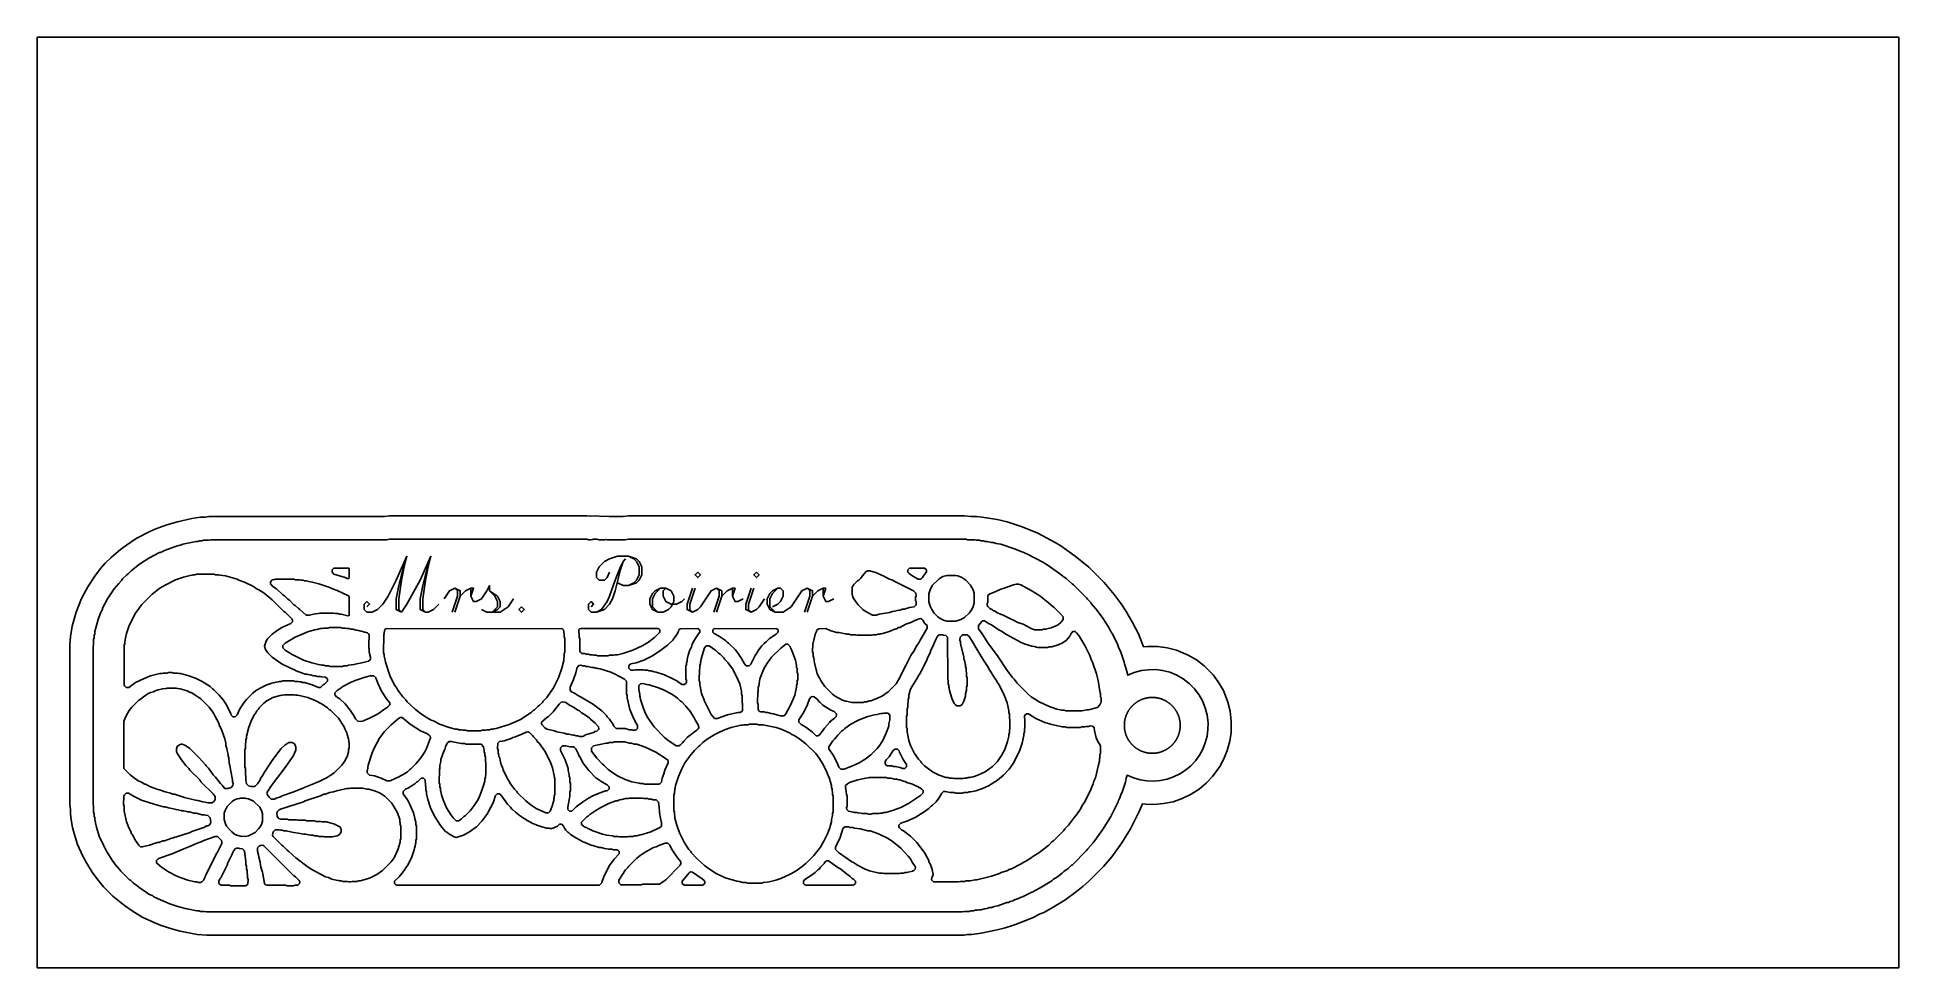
# Model space of a CAD drawing. Header units: millimetres. Extents: x 0 to 200, y 0 to 100.
import ezdxf

# ---------------------------------------------------------------- set-up
doc = ezdxf.new("R2010")
doc.units = ezdxf.units.MM
for name, color, linetype in [('cut', 7, 'Continuous'), ('engrave', 7, 'Continuous'), ('face', 7, 'Continuous'), ('outline', 7, 'Continuous'), ('plate', 7, 'Continuous')]:
    doc.layers.add(name, color=color, linetype=linetype)

msp = doc.modelspace()

# ---------------------------------------------------------------- linework, layer by layer
at = {"layer": 'cut'}
for points in [[(9.35, 34.69), (9.4, 34.81), (9.4, 35.04), (9.46, 35.22), (9.47, 35.46), (9.59, 35.94), (9.83, 36.66), (10.01, 37.07), (10.55, 38.09), (11.25, 39.04), (12.36, 40.15), (13.17, 40.78), (13.67, 41.09), (14.86, 41.69), (15.7, 41.99), (16.42, 42.17), (16.66, 42.19), (16.78, 42.24), (16.95, 42.24), (17.13, 42.3), (18.98, 42.3), (19.16, 42.24), (19.46, 42.24), (19.64, 42.18), (20.24, 42.11), (21.49, 41.75), (21.67, 41.65), (22.27, 41.45), (23.22, 40.97), (23.64, 40.7), (23.82, 40.61), (24.38, 40.24), (25.25, 39.55), (26.51, 38.3), (26.69, 38.18), (27.4, 37.46), (27.43, 37.37), (27.42, 37.19), (27.25, 37.01), (26.27, 36.55), (25.79, 36.26), (25.25, 35.85), (24.75, 35.34), (24.58, 35.1), (24.4, 34.57), (24.52, 34.21), (24.76, 33.85), (25.23, 33.37), (26.33, 32.64), (27.52, 32.04), (27.64, 32.02), (27.82, 31.92), (28.78, 31.56), (29.01, 31.54), (29.07, 31.51), (29.31, 31.48), (29.73, 31.37), (29.91, 31.37), (30.09, 31.31), (30.39, 31.31), (30.57, 31.25), (30.98, 31.24), (31.18, 31.04), (31.18, 30.81), (30.86, 30.48), (30.72, 30.39), (30.47, 30.15), (30.39, 30.12), (30.21, 30.13), (29.55, 30.41), (28.72, 30.64), (28.48, 30.67), (28.36, 30.72), (28.18, 30.72), (28, 30.78), (27.7, 30.78), (27.52, 30.83), (26.39, 30.83), (26.21, 30.78), (26.03, 30.78), (25.91, 30.73), (25.67, 30.7), (25.19, 30.58), (24.66, 30.41), (23.94, 30.05), (23.46, 29.75), (23.16, 29.52), (22.48, 28.84), (22.19, 28.48), (21.77, 27.82), (21.49, 27.2), (21.25, 26.97), (21.07, 26.96), (20.99, 26.99), (20.82, 27.16), (20.79, 27.28), (20.32, 28.24), (19.96, 28.78), (19.55, 29.31), (18.98, 29.88), (18.84, 29.97), (18.57, 30.23), (17.73, 30.76), (17.01, 31.12), (16.18, 31.42), (15.4, 31.61), (15.22, 31.61), (15.04, 31.67), (14.63, 31.67), (14.45, 31.73), (14.09, 31.73), (13.91, 31.67), (13.55, 31.67), (13.37, 31.61), (13.19, 31.61), (12.18, 31.36), (11.4, 31.06), (10.57, 30.64), (9.85, 30.13), (9.55, 30.13), (9.37, 30.3), (9.34, 30.39), (9.35, 34.69)], [(31.68, 42.75), (31.86, 42.93), (31.94, 42.95), (33.49, 42.94), (33.52, 42.87), (33.52, 42.03), (33.49, 41.84), (33.31, 41.82), (33.07, 41.93), (31.88, 42.31), (31.68, 42.51), (31.68, 42.75)], [(87.56, 40.9), (87.73, 41.19), (88.12, 41.58), (88.26, 41.67), (88.45, 41.85), (88.54, 41.99), (88.86, 42.33), (89.07, 42.6), (89.19, 42.66), (89.43, 42.66), (90.09, 42.46), (90.69, 42.19), (90.8, 42.17), (91.58, 41.77), (91.82, 41.69), (92.3, 41.45), (92.42, 41.36), (94.15, 40.5), (94.4, 40.24), (94.42, 39.94), (94.37, 39.82), (94.36, 39.64), (94.37, 39.46), (94.42, 39.34), (94.42, 39.04), (94.39, 38.96), (94.21, 38.79), (93.73, 38.7), (93.19, 38.55), (92.95, 38.52), (92.66, 38.43), (92.42, 38.41), (92.12, 38.31), (91.88, 38.29), (91.58, 38.19), (90.45, 37.99), (90.15, 37.89), (89.73, 37.88), (88.95, 38.31), (88.69, 38.51), (88.21, 38.99), (87.98, 39.28), (87.68, 39.76), (87.56, 40.12), (87.56, 40.9)], [(93.53, 42.75), (93.71, 42.93), (93.79, 42.95), (95.34, 42.94), (95.54, 42.75), (95.55, 42.57), (95.52, 42.48), (95.28, 42.23), (95.1, 41.95), (94.92, 41.77), (94.63, 41.77), (94.09, 42.07), (93.67, 42.36), (93.53, 42.51), (93.53, 42.75)], [(95.8, 40.18), (95.92, 40.6), (96.16, 41.07), (96.89, 41.81), (97.31, 42.05), (97.73, 42.17), (98.69, 42.17), (98.92, 42.11), (99.34, 41.93), (99.76, 41.64), (100.26, 41.13), (100.55, 40.6), (100.67, 40.24), (100.67, 39.22), (100.55, 38.81), (100.43, 38.57), (100.15, 38.15), (99.64, 37.65), (99.22, 37.42), (98.69, 37.24), (97.73, 37.24), (97.37, 37.36), (97.01, 37.53), (96.75, 37.73), (96.36, 38.12), (96.1, 38.51), (95.92, 38.87), (95.79, 39.34), (95.8, 40.18)], [(25.06, 41.49), (25.25, 41.69), (25.49, 41.71), (25.61, 41.76), (27.58, 41.76), (27.76, 41.7), (28.18, 41.7), (28.36, 41.64), (28.54, 41.64), (28.72, 41.58), (28.89, 41.58), (29.31, 41.48), (29.55, 41.45), (30.27, 41.27), (31.34, 40.91), (31.82, 40.7), (32.24, 40.55), (33.43, 39.96), (33.51, 39.88), (33.5, 37.85), (33.37, 37.82), (32.66, 38), (32.48, 38), (32.3, 38.06), (32.06, 38.06), (31.82, 38.12), (30.39, 38.12), (30.21, 38.06), (29.85, 38.05), (29.25, 37.88), (28.89, 37.89), (28.2, 38.51), (28.06, 38.6), (27.72, 38.93), (27.58, 39.02), (27.1, 39.49), (26.92, 39.61), (26.57, 39.97), (26.39, 40.09), (25.69, 40.72), (25.31, 40.99), (25.06, 41.25), (25.06, 41.49)], [(102.07, 39.16), (102.12, 39.28), (102.13, 40), (102.33, 40.2), (102.75, 40.34), (103.52, 40.67), (104, 40.82), (104.18, 40.91), (104.89, 41.15), (105.19, 41.22), (105.43, 41.22), (105.67, 41.15), (106.8, 40.55), (107.7, 39.96), (108.44, 39.4), (109.11, 38.81), (109.25, 38.72), (109.91, 38.06), (110.22, 37.73), (110.22, 37.43), (109.97, 37.1), (109.61, 36.82), (108.95, 36.52), (108.48, 36.44), (108.42, 36.4), (108.12, 36.39), (107.94, 36.33), (107.16, 36.33), (106.8, 36.46), (105.91, 36.91), (105.37, 37.12), (104.83, 37.39), (104.72, 37.42), (103.7, 37.93), (103.58, 37.95), (103.1, 38.19), (102.86, 38.35), (102.75, 38.37), (102.63, 38.47), (102.33, 38.61), (102.12, 38.81), (102.06, 38.93), (102.07, 39.16)], [(26.37, 34.63), (26.63, 34.88), (27.7, 35.54), (29.13, 36.14), (29.31, 36.16), (29.79, 36.32), (30.03, 36.34), (30.45, 36.45), (30.63, 36.45), (30.8, 36.51), (31.22, 36.51), (31.4, 36.57), (32.6, 36.57), (32.78, 36.51), (33.07, 36.51), (33.25, 36.45), (33.49, 36.45), (33.67, 36.39), (33.91, 36.38), (34.27, 36.28), (34.51, 36.26), (35.49, 36), (35.64, 35.84), (35.67, 35.76), (35.67, 35.34), (35.61, 35.1), (35.61, 34.39), (35.66, 34.27), (35.67, 33.91), (35.79, 33.37), (35.79, 33.19), (35.76, 33.11), (35.58, 32.94), (34.86, 32.76), (34.33, 32.67), (34.03, 32.58), (33.43, 32.51), (33.25, 32.45), (32.95, 32.45), (32.78, 32.39), (31.46, 32.39), (31.28, 32.45), (30.98, 32.45), (30.8, 32.51), (30.57, 32.51), (30.45, 32.55), (30.21, 32.58), (29.49, 32.76), (28.6, 33.06), (27.4, 33.65), (26.63, 34.13), (26.37, 34.39), (26.37, 34.63)], [(37.24, 35.82), (37.28, 35.94), (37.3, 36.24), (37.37, 36.38), (37.49, 36.45), (56.42, 36.43), (56.55, 36.3), (56.57, 36.06), (56.62, 35.88), (56.63, 35.58), (56.68, 35.4), (56.69, 33.97), (56.63, 33.73), (56.62, 33.43), (56.57, 33.25), (56.57, 33.01), (56.37, 32.18), (56.02, 31.16), (55.48, 30.09), (54.75, 29.05), (54.36, 28.66), (54.27, 28.51), (53.97, 28.21), (53.79, 28.09), (53.43, 27.73), (53.29, 27.64), (53.1, 27.46), (52, 26.73), (51.4, 26.43), (51.28, 26.41), (50.69, 26.13), (49.31, 25.71), (49.07, 25.69), (48.95, 25.64), (48.78, 25.64), (48.6, 25.58), (48.36, 25.58), (48.18, 25.52), (47.82, 25.52), (47.64, 25.46), (46.21, 25.46), (46.03, 25.52), (45.73, 25.52), (45.55, 25.58), (45.31, 25.58), (45.19, 25.63), (44.95, 25.65), (44.24, 25.83), (43.22, 26.19), (42.57, 26.52), (42.33, 26.61), (41.91, 26.85), (41.19, 27.33), (40.6, 27.79), (39.76, 28.57), (39.61, 28.78), (39.28, 29.11), (38.73, 29.85), (38.64, 30.03), (38.43, 30.33), (38.13, 30.87), (37.89, 31.4), (37.41, 32.84), (37.39, 33.07), (37.28, 33.49), (37.28, 33.67), (37.22, 33.85), (37.24, 35.82)], [(58.19, 36.36), (58.27, 36.43), (58.39, 36.45), (66.69, 36.45), (66.77, 36.42), (66.88, 36.3), (66.89, 36.12), (66.86, 36.04), (66.33, 35.49), (65.58, 34.93), (65.01, 34.61), (64, 34.13), (62.92, 33.77), (62.33, 33.64), (62.09, 33.64), (61.91, 33.58), (61.49, 33.58), (61.31, 33.52), (60.24, 33.52), (60.06, 33.58), (59.82, 33.58), (59.64, 33.64), (59.4, 33.64), (59.22, 33.7), (58.98, 33.7), (58.8, 33.76), (58.57, 33.76), (58.51, 33.77), (58.39, 33.88), (58.31, 33.97), (58.3, 34.03), (58.3, 35.34), (58.24, 35.52), (58.24, 35.88), (58.18, 36.06), (58.19, 36.36)], [(63.56, 32.48), (63.76, 32.67), (64.36, 32.76), (65.19, 33.06), (66.03, 33.47), (66.86, 34.01), (67.7, 34.66), (68.27, 35.22), (68.79, 35.94), (68.91, 36.18), (68.94, 36.3), (69.07, 36.43), (70.98, 36.45), (71.04, 36.43), (71.13, 36.36), (71.19, 36.24), (71.18, 36.06), (71.03, 35.88), (70.67, 35.34), (70.49, 34.99), (70.37, 34.75), (70.28, 34.45), (70.13, 34.15), (69.95, 33.61), (69.83, 33.13), (69.81, 32.9), (69.76, 32.78), (69.76, 32.6), (69.7, 32.42), (69.7, 31.04), (69.76, 30.87), (69.76, 30.69), (69.73, 30.6), (69.55, 30.43), (69.25, 30.43), (68.72, 30.82), (67.94, 31.24), (67.82, 31.27), (67.4, 31.48), (66.51, 31.78), (66.27, 31.8), (65.97, 31.9), (65.73, 31.91), (65.55, 31.97), (65.31, 31.97), (65.13, 32.03), (64.3, 32.03), (64.12, 31.97), (63.76, 31.98), (63.56, 32.18), (63.56, 32.48)], [(72.58, 36.3), (72.69, 36.42), (72.78, 36.45), (79.46, 36.43), (79.6, 36.3), (79.61, 36.12), (79.55, 36), (79.4, 35.86), (78.69, 35.37), (78.33, 35.02), (78.09, 34.84), (77.85, 34.59), (77.76, 34.45), (77.59, 34.27), (77.12, 33.55), (76.66, 32.63), (76.48, 32.46), (76.18, 32.46), (75.98, 32.66), (75.66, 33.25), (75.3, 33.79), (75.01, 34.15), (74.27, 34.9), (74.12, 34.99), (73.93, 35.16), (73.19, 35.66), (72.72, 35.91), (72.58, 36.06), (72.58, 36.3)], [(83.33, 34.81), (83.62, 35.94), (83.72, 36.12), (83.74, 36.24), (83.94, 36.43), (84.72, 36.45), (85.25, 36.22), (85.91, 36.04), (86.15, 36.03), (86.63, 35.91), (86.86, 35.9), (86.98, 35.85), (87.22, 35.85), (87.4, 35.79), (87.94, 35.79), (88.12, 35.73), (89.61, 35.73), (89.79, 35.79), (90.15, 35.79), (90.33, 35.85), (90.51, 35.85), (90.63, 35.9), (90.86, 35.92), (91.64, 36.16), (92.12, 36.38), (92.24, 36.4), (92.54, 36.55), (92.66, 36.58), (93.31, 36.91), (93.85, 37.12), (94.27, 37.33), (94.75, 37.51), (94.92, 37.52), (95.01, 37.49), (95.13, 37.37), (95.34, 37.05), (95.6, 36.78), (95.6, 36.48), (95.48, 36.24), (94.85, 35.22), (94.7, 34.93), (94.49, 34.63), (94.17, 34.03), (93.91, 33.64), (93.33, 32.48), (93.24, 32.36), (93.15, 32.12), (92.55, 30.93), (92.27, 30.51), (91.43, 29.67), (90.8, 29.24), (90.21, 28.94), (89.55, 28.7), (89.37, 28.67), (89.13, 28.58), (88.89, 28.57), (88.72, 28.51), (87.52, 28.51), (87.1, 28.61), (86.86, 28.64), (86.51, 28.76), (85.73, 29.18), (85.43, 29.4), (84.63, 30.21), (84.22, 30.81), (84.08, 31.1), (83.98, 31.22), (83.8, 31.64), (83.5, 32.72), (83.43, 33.31), (83.37, 33.49), (83.37, 33.79), (83.31, 33.97), (83.33, 34.81)], [(101.12, 36.78), (101.53, 37.25), (101.61, 37.28), (101.79, 37.27), (102.21, 37), (102.51, 36.85), (103.34, 36.28), (103.52, 36.2), (104.12, 35.8), (105.73, 34.97), (106.15, 34.79), (106.86, 34.55), (107.1, 34.52), (107.52, 34.42), (108.54, 34.42), (108.72, 34.48), (109.01, 34.49), (109.79, 34.73), (109.91, 34.82), (110.03, 34.85), (110.33, 35.03), (110.57, 35.19), (110.8, 35.44), (110.94, 35.64), (111.09, 35.94), (111.26, 36.12), (111.34, 36.15), (111.52, 36.14), (111.67, 36), (111.9, 35.7), (112.55, 34.63), (113.09, 33.55), (113.24, 33.13), (113.39, 32.84), (113.81, 31.58), (113.99, 30.87), (114.18, 29.73), (114.19, 29.55), (114.24, 29.43), (114.24, 29.13), (114.3, 28.96), (114.3, 28.6), (114.28, 28.48), (114.17, 28.24), (113.91, 27.98), (112.95, 27.73), (112.78, 27.73), (112.24, 27.61), (110.51, 27.61), (110.33, 27.67), (110.09, 27.67), (109.55, 27.8), (108.66, 28.1), (107.64, 28.58), (106.8, 29.12), (106.45, 29.4), (105.28, 30.57), (104.95, 31.01), (104.78, 31.2), (104.22, 31.94), (103.24, 33.43), (102.13, 34.93), (101.51, 35.88), (101.12, 36.42), (101.12, 36.78)], [(71.15, 32.06), (71.19, 32.18), (71.19, 32.48), (71.25, 32.66), (71.25, 32.84), (71.3, 32.96), (71.33, 33.19), (71.68, 34.39), (71.88, 34.58), (72.18, 34.58), (72.92, 34.09), (73.19, 33.82), (73.37, 33.7), (73.76, 33.31), (73.88, 33.13), (74.21, 32.8), (74.7, 32.12), (75.24, 31.1), (75.27, 30.99), (75.48, 30.51), (75.67, 29.73), (75.67, 29.37), (75.72, 29.25), (75.73, 28.54), (75.79, 28.36), (75.79, 27.7), (75.76, 27.62), (75.6, 27.46), (75.52, 27.43), (75.28, 27.43), (74.15, 27.18), (73.43, 26.94), (73.07, 26.79), (72.78, 26.79), (72.57, 26.99), (72.4, 27.22), (71.68, 28.66), (71.6, 28.96), (71.5, 29.13), (71.38, 29.49), (71.24, 30.27), (71.19, 30.39), (71.19, 30.69), (71.13, 30.87), (71.15, 32.06)], [(77.41, 29.61), (77.46, 29.73), (77.46, 30.15), (77.51, 30.27), (77.65, 31.04), (78.07, 32.12), (78.37, 32.66), (78.89, 33.37), (79.88, 34.36), (80.42, 34.76), (80.66, 34.76), (80.91, 34.51), (80.94, 34.39), (81.09, 34.09), (81.45, 33.07), (81.58, 32.48), (81.59, 32.24), (81.63, 32.18), (81.64, 31.76), (81.7, 31.58), (81.7, 30.99), (81.64, 30.81), (81.64, 30.51), (81.58, 30.33), (81.58, 30.15), (81.39, 29.31), (81.09, 28.54), (80.79, 27.94), (80.7, 27.82), (80.43, 27.28), (80.24, 27.09), (79.82, 27.08), (79.1, 27.3), (78.86, 27.33), (78.45, 27.43), (78.27, 27.43), (78.09, 27.49), (77.73, 27.49), (77.61, 27.55), (77.49, 27.68), (77.46, 27.76), (77.46, 28.3), (77.4, 28.48), (77.41, 29.61)], [(93.41, 27.04), (93.46, 27.16), (93.46, 27.82), (93.52, 28), (93.52, 28.36), (93.58, 28.54), (93.58, 28.84), (93.64, 29.01), (93.64, 29.31), (93.77, 29.85), (93.89, 30.09), (94.52, 31.04), (94.73, 31.46), (94.82, 31.58), (95.6, 33.13), (95.62, 33.25), (95.96, 33.91), (95.98, 34.03), (96.31, 34.69), (96.52, 35.22), (96.7, 35.58), (96.83, 35.73), (96.95, 35.79), (97.25, 35.79), (97.37, 35.74), (97.61, 35.72), (97.81, 35.52), (97.82, 31.04), (97.88, 30.81), (97.88, 30.51), (97.94, 30.33), (97.94, 30.15), (97.99, 30.03), (98.01, 29.79), (98.25, 28.96), (98.43, 28.54), (98.55, 28.36), (98.66, 28.24), (98.8, 28.16), (99.16, 28.16), (99.36, 28.3), (99.54, 28.66), (99.72, 29.19), (99.74, 29.43), (99.85, 29.85), (99.85, 30.15), (99.91, 30.33), (99.91, 31.16), (99.85, 31.34), (99.85, 31.7), (99.79, 31.88), (99.79, 32.18), (99.73, 32.36), (99.73, 32.54), (99.68, 32.66), (99.66, 32.9), (99.56, 33.19), (99.54, 33.43), (99.19, 34.81), (99.19, 35.04), (99.13, 35.22), (99.15, 35.52), (99.32, 35.7), (99.46, 35.78), (99.88, 35.79), (99.96, 35.76), (100.12, 35.61), (100.37, 35.22), (101.07, 34.05), (101.65, 33.07), (102.17, 32.3), (102.25, 32.12), (102.46, 31.82), (102.85, 31.16), (103.06, 30.87), (103.15, 30.69), (103.36, 30.39), (103.9, 29.31), (104.2, 28.48), (104.39, 27.64), (104.4, 27.4), (104.45, 27.28), (104.45, 26.81), (104.51, 26.63), (104.51, 25.73), (104.45, 25.55), (104.45, 25.25), (104.39, 25.07), (104.39, 24.9), (104.26, 24.3), (103.96, 23.46), (103.6, 22.81), (103.16, 22.18), (102.63, 21.64), (101.85, 21.06), (101.07, 20.7), (100.54, 20.52), (100.3, 20.49), (100.18, 20.45), (100, 20.45), (99.82, 20.39), (99.64, 20.39), (99.46, 20.33), (98.51, 20.33), (98.33, 20.39), (98.03, 20.39), (97.85, 20.45), (97.61, 20.46), (96.89, 20.7), (96.18, 21.06), (95.34, 21.7), (95.01, 22.03), (94.92, 22.17), (94.69, 22.42), (94.25, 23.04), (93.83, 23.88), (93.65, 24.42), (93.52, 24.96), (93.51, 25.19), (93.46, 25.31), (93.46, 25.67), (93.4, 25.85), (93.41, 27.04)], [(57.24, 30.15), (57.63, 30.99), (57.87, 31.7), (58.01, 32.3), (58.21, 32.49), (58.39, 32.51), (58.57, 32.45), (58.8, 32.45), (58.98, 32.39), (59.16, 32.39), (59.58, 32.28), (59.82, 32.26), (59.94, 32.21), (60.12, 32.21), (60.24, 32.16), (60.48, 32.14), (61.61, 31.78), (61.91, 31.62), (62.03, 31.6), (63.1, 31), (63.3, 30.81), (63.31, 29.43), (63.37, 29.25), (63.37, 29.01), (63.68, 27.76), (63.88, 27.25), (63.98, 26.99), (64.28, 26.39), (64.49, 26.03), (64.49, 25.73), (64.36, 25.58), (64.24, 25.52), (64, 25.52), (63.88, 25.57), (63.64, 25.58), (63.16, 25.7), (62.21, 25.71), (61.95, 25.97), (61.87, 26.15), (61.49, 26.71), (61.25, 26.96), (61.16, 27.1), (60.66, 27.61), (59.64, 28.38), (59.16, 28.64), (58.45, 29.09), (58.15, 29.24), (57.73, 29.51), (57.41, 29.67), (57.24, 29.85), (57.24, 30.15)], [(9.3, 26.51), (9.59, 27.16), (9.89, 27.64), (10.18, 28), (10.92, 28.75), (11.07, 28.84), (11.26, 29.01), (11.82, 29.39), (12.18, 29.57), (12.48, 29.65), (12.66, 29.75), (13.01, 29.87), (13.49, 29.99), (13.85, 30), (13.97, 30.05), (14.15, 30.06), (14.92, 30.06), (15.1, 30), (15.34, 29.99), (16.12, 29.75), (16.42, 29.59), (16.54, 29.57), (16.95, 29.33), (17.58, 28.9), (18.48, 28), (18.88, 27.46), (18.97, 27.28), (19.06, 27.16), (19.54, 26.21), (19.56, 26.09), (19.84, 25.49), (20.14, 24.6), (20.26, 24.12), (20.28, 23.88), (20.37, 23.58), (20.4, 23.34), (20.51, 22.93), (20.51, 22.75), (20.57, 22.57), (20.63, 22.03), (20.74, 21.55), (20.75, 21.31), (20.85, 20.96), (20.93, 20.36), (20.98, 20.18), (20.99, 20), (21.04, 19.82), (21.03, 19.58), (20.83, 19.39), (20.48, 19.25), (20.24, 19.25), (20.15, 19.28), (19.94, 19.5), (19.88, 19.61), (19.7, 19.8), (19.16, 20.5), (18.92, 20.75), (18.39, 21.46), (18.15, 21.71), (18.09, 21.82), (17.4, 22.57), (16.38, 23.58), (15.94, 23.9), (15.58, 24.02), (15.46, 24.02), (15.28, 23.96), (15.16, 23.9), (15.04, 23.78), (14.96, 23.52), (14.97, 23.22), (15.15, 22.87), (15.5, 22.33), (15.97, 21.73), (16.27, 21.43), (16.39, 21.25), (17.46, 20.18), (17.58, 20), (18.89, 18.69), (19.12, 18.39), (19.12, 18.09), (19.04, 17.95), (18.8, 17.71), (18.33, 17.71), (18.03, 17.81), (17.79, 17.83), (17.25, 17.99), (17.01, 18.01), (15.82, 18.31), (14.75, 18.64), (14.57, 18.67), (14.33, 18.76), (13.73, 18.91), (13.13, 19.12), (12.95, 19.15), (12.78, 19.24), (12.18, 19.45), (11.64, 19.72), (11.52, 19.74), (11.28, 19.9), (10.86, 20.1), (10.3, 20.48), (10.11, 20.66), (9.97, 20.75), (9.3, 21.43), (9.3, 26.51)], [(31.98, 29.55), (32.21, 29.79), (32.66, 30.07), (32.83, 30.23), (33.73, 30.7), (33.85, 30.73), (34.15, 30.88), (35.22, 31.24), (35.76, 31.37), (36.18, 31.36), (36.37, 31.16), (36.58, 30.57), (37, 29.73), (37.53, 28.9), (37.87, 28.48), (37.88, 28.3), (37.85, 28.22), (37.64, 28), (37.19, 27.72), (36.78, 27.39), (36.6, 27.3), (36.48, 27.21), (35.64, 26.79), (35.52, 26.76), (35.04, 26.55), (34.75, 26.48), (34.45, 26.49), (34.19, 26.75), (33.99, 27.16), (33.63, 27.7), (33.1, 28.36), (32.5, 28.9), (32.15, 29.13), (32, 29.29), (31.97, 29.37), (31.98, 29.55)], [(64.64, 30.33), (64.83, 30.52), (65.07, 30.54), (65.49, 30.43), (65.73, 30.41), (66.86, 30.05), (67.28, 29.87), (68.18, 29.39), (68.8, 28.96), (69.07, 28.69), (69.25, 28.57), (69.7, 28.12), (70.17, 27.52), (70.58, 26.87), (70.73, 26.57), (71.06, 26.03), (71.07, 25.79), (71.01, 25.67), (70.86, 25.53), (70.6, 25.37), (70.15, 24.99), (69.88, 24.78), (69.46, 24.36), (69.34, 24.18), (69.07, 23.91), (68.95, 23.85), (68.66, 23.86), (67.76, 24.46), (67.4, 24.75), (66.27, 25.89), (65.59, 26.87), (65.35, 27.34), (65.12, 27.88), (64.82, 28.84), (64.79, 29.07), (64.75, 29.19), (64.74, 29.37), (64.69, 29.55), (64.68, 29.73), (64.63, 29.91), (64.64, 30.33)], [(22.31, 23.46), (22.36, 23.58), (22.36, 24.06), (22.42, 24.24), (22.42, 24.48), (22.48, 24.66), (22.49, 24.9), (22.73, 25.85), (22.97, 26.51), (23.26, 27.1), (23.48, 27.4), (23.58, 27.61), (23.76, 27.8), (23.85, 27.94), (24.33, 28.42), (24.66, 28.67), (25.31, 29.03), (26.09, 29.27), (26.33, 29.28), (26.57, 29.34), (27.58, 29.34), (27.76, 29.28), (28, 29.28), (29.07, 29.03), (29.85, 28.73), (30.63, 28.32), (31.19, 27.94), (31.38, 27.76), (31.52, 27.67), (32.36, 26.83), (32.97, 25.91), (33.06, 25.67), (33.27, 25.25), (33.3, 25.07), (33.45, 24.6), (33.52, 24.06), (33.52, 23.64), (33.46, 23.46), (33.45, 23.22), (33.33, 22.81), (33.09, 22.27), (32.74, 21.79), (31.94, 20.99), (31.64, 20.76), (31.46, 20.67), (31.16, 20.46), (30.21, 19.98), (30.09, 19.96), (29.85, 19.84), (28.78, 19.42), (28.48, 19.27), (28.36, 19.24), (27.58, 18.91), (26.33, 18.46), (26.15, 18.37), (25.67, 18.23), (25.49, 18.13), (25.13, 18.13), (24.92, 18.33), (24.7, 18.63), (24.7, 18.87), (25.18, 19.58), (26.52, 21.37), (27.48, 22.75), (27.78, 23.4), (27.79, 23.7), (27.72, 23.94), (27.64, 24.07), (27.4, 24.2), (27.04, 24.2), (26.6, 23.94), (26.18, 23.52), (25.24, 22.27), (24.34, 20.9), (24.26, 20.72), (24.04, 20.42), (23.9, 20.12), (23.66, 19.76), (23.46, 19.55), (23.34, 19.49), (22.98, 19.49), (22.69, 19.57), (22.49, 19.76), (22.46, 20), (22.42, 20.12), (22.42, 20.6), (22.36, 20.78), (22.36, 21.43), (22.3, 21.61), (22.31, 23.46)], [(54.19, 26.39), (54.75, 26.9), (54.92, 27.02), (55.43, 27.52), (56.06, 28.32), (56.24, 28.51), (56.3, 28.55), (56.42, 28.57), (56.66, 28.55), (56.78, 28.5), (57.19, 28.22), (57.61, 28.02), (58.09, 27.68), (58.27, 27.6), (58.45, 27.44), (59.13, 26.99), (59.32, 26.81), (59.46, 26.72), (59.73, 26.45), (59.94, 26.3), (60.31, 25.91), (60.33, 25.67), (60.3, 25.59), (60.12, 25.42), (59.94, 25.39), (59.76, 25.3), (58.92, 25.03), (58.69, 24.88), (58.57, 24.87), (58.27, 24.87), (58.09, 24.92), (57.91, 24.93), (57.73, 24.98), (57.55, 24.99), (57.13, 25.09), (56.89, 25.12), (56.6, 25.21), (55.82, 25.36), (55.58, 25.45), (54.75, 25.65), (54.51, 25.82), (54.21, 26.13), (54.18, 26.21), (54.19, 26.39)], [(81.83, 26.63), (82.35, 27.46), (82.76, 28.3), (82.97, 28.9), (83.16, 29.1), (83.28, 29.16), (83.49, 29.13), (83.85, 28.78), (83.98, 28.6), (84.08, 28.54), (84.42, 28.22), (85.25, 27.68), (85.61, 27.54), (85.79, 27.37), (85.87, 27.28), (85.88, 27.22), (85.85, 27.02), (85.64, 26.81), (85.19, 26.47), (85.13, 26.36), (84.6, 25.76), (84.24, 25.23), (84, 24.99), (83.88, 24.93), (83.7, 24.94), (83.31, 25.31), (82.59, 25.85), (82.06, 26.15), (81.83, 26.39), (81.83, 26.63)], [(119.8, 23.05), (119.76, 23.05), (119.72, 23.05), (119.69, 23.05), (119.65, 23.05), (119.61, 23.06), (119.58, 23.06), (119.54, 23.06), (119.5, 23.06), (119.47, 23.07), (119.43, 23.07), (119.39, 23.08), (119.36, 23.08), (119.32, 23.09), (119.28, 23.09), (119.25, 23.1), (119.21, 23.11), (119.18, 23.11), (119.14, 23.12), (119.1, 23.13), (119.07, 23.14), (119.03, 23.15), (119, 23.16), (118.96, 23.17), (118.93, 23.18), (118.89, 23.19), (118.86, 23.2), (118.82, 23.21), (118.79, 23.23), (118.75, 23.24), (118.72, 23.25), (118.68, 23.26), (118.65, 23.28), (118.62, 23.29), (118.58, 23.31), (118.55, 23.32), (118.51, 23.34), (118.48, 23.35), (118.45, 23.37), (118.42, 23.39), (118.38, 23.4), (118.35, 23.42), (118.32, 23.44), (118.29, 23.46), (118.26, 23.48), (118.22, 23.5), (118.19, 23.52), (118.16, 23.53), (118.13, 23.56), (118.1, 23.58), (118.07, 23.6), (118.04, 23.62), (118.01, 23.64), (117.98, 23.66), (117.95, 23.68), (117.92, 23.71), (117.89, 23.73), (117.87, 23.75), (117.84, 23.78), (117.81, 23.8), (117.78, 23.83), (117.76, 23.85), (117.73, 23.88), (117.7, 23.9), (117.68, 23.93), (117.65, 23.95), (117.62, 23.98), (117.6, 24.01), (117.57, 24.03), (117.55, 24.06), (117.53, 24.09), (117.5, 24.12), (117.48, 24.15), (117.46, 24.18), (117.43, 24.2), (117.41, 24.23), (117.39, 24.26), (117.37, 24.29), (117.34, 24.32), (117.32, 24.35), (117.3, 24.38), (117.28, 24.41), (117.26, 24.44), (117.24, 24.48), (117.22, 24.51), (117.21, 24.54), (117.19, 24.57), (117.17, 24.6), (117.15, 24.64), (117.13, 24.67), (117.12, 24.7), (117.1, 24.73), (117.09, 24.77), (117.07, 24.8), (117.05, 24.83), (117.04, 24.87), (117.03, 24.9), (117.01, 24.94), (117, 24.97), (116.99, 25), (116.97, 25.04), (116.96, 25.07), (116.95, 25.11), (116.94, 25.14), (116.93, 25.18), (116.92, 25.21), (116.91, 25.25), (116.9, 25.29), (116.89, 25.32), (116.88, 25.36), (116.87, 25.39), (116.86, 25.43), (116.86, 25.46), (116.85, 25.5), (116.84, 25.54), (116.84, 25.57), (116.83, 25.61), (116.82, 25.65), (116.82, 25.68), (116.82, 25.72), (116.81, 25.76), (116.81, 25.79), (116.81, 25.83), (116.8, 25.87), (116.8, 25.9), (116.8, 25.94), (116.8, 25.98), (116.8, 26.01), (116.8, 26.05), (116.8, 26.09), (116.8, 26.12), (116.8, 26.16), (116.8, 26.2), (116.8, 26.23), (116.81, 26.27), (116.81, 26.31), (116.81, 26.34), (116.82, 26.38), (116.82, 26.42), (116.82, 26.45), (116.83, 26.49), (116.84, 26.53), (116.84, 26.56), (116.85, 26.6), (116.86, 26.63), (116.86, 26.67), (116.87, 26.71), (116.88, 26.74), (116.89, 26.78), (116.9, 26.81), (116.91, 26.85), (116.92, 26.89), (116.93, 26.92), (116.94, 26.96), (116.95, 26.99), (116.96, 27.03), (116.97, 27.06), (116.99, 27.09), (117, 27.13), (117.01, 27.16), (117.03, 27.2), (117.04, 27.23), (117.05, 27.27), (117.07, 27.3), (117.09, 27.33), (117.1, 27.37), (117.12, 27.4), (117.13, 27.43), (117.15, 27.46), (117.17, 27.5), (117.19, 27.53), (117.21, 27.56), (117.22, 27.59), (117.24, 27.62), (117.26, 27.65), (117.28, 27.69), (117.3, 27.72), (117.32, 27.75), (117.34, 27.78), (117.37, 27.81), (117.39, 27.84), (117.41, 27.87), (117.43, 27.9), (117.46, 27.92), (117.48, 27.95), (117.5, 27.98), (117.53, 28.01), (117.55, 28.04), (117.57, 28.06), (117.6, 28.09), (117.62, 28.12), (117.65, 28.14), (117.68, 28.17), (117.7, 28.2), (117.73, 28.22), (117.76, 28.25), (117.78, 28.27), (117.81, 28.3), (117.84, 28.32), (117.87, 28.35), (117.89, 28.37), (117.92, 28.39), (117.95, 28.41), (117.98, 28.44), (118.01, 28.46), (118.04, 28.48), (118.07, 28.5), (118.1, 28.52), (118.13, 28.54), (118.16, 28.56), (118.19, 28.58), (118.22, 28.6), (118.26, 28.62), (118.29, 28.64), (118.32, 28.66), (118.35, 28.68), (118.38, 28.7), (118.42, 28.71), (118.45, 28.73), (118.48, 28.75), (118.51, 28.76), (118.55, 28.78), (118.58, 28.79), (118.62, 28.81), (118.65, 28.82), (118.68, 28.84), (118.72, 28.85), (118.75, 28.86), (118.79, 28.87), (118.82, 28.89), (118.86, 28.9), (118.89, 28.91), (118.93, 28.92), (118.96, 28.93), (119, 28.94), (119.03, 28.95), (119.07, 28.96), (119.1, 28.97), (119.14, 28.98), (119.18, 28.98), (119.21, 28.99), (119.25, 29), (119.28, 29.01), (119.32, 29.01), (119.36, 29.02), (119.39, 29.02), (119.43, 29.03), (119.47, 29.03), (119.5, 29.04), (119.54, 29.04), (119.58, 29.04), (119.61, 29.04), (119.65, 29.05), (119.69, 29.05), (119.72, 29.05), (119.76, 29.05), (119.8, 29.05), (119.83, 29.05), (119.87, 29.05), (119.91, 29.05), (119.94, 29.05), (119.98, 29.04), (120.02, 29.04), (120.05, 29.04), (120.09, 29.04), (120.13, 29.03), (120.16, 29.03), (120.2, 29.02), (120.24, 29.02), (120.27, 29.01), (120.31, 29.01), (120.35, 29), (120.38, 28.99), (120.42, 28.98), (120.45, 28.98), (120.49, 28.97), (120.53, 28.96), (120.56, 28.95), (120.6, 28.94), (120.63, 28.93), (120.67, 28.92), (120.7, 28.91), (120.74, 28.9), (120.77, 28.89), (120.81, 28.87), (120.84, 28.86), (120.88, 28.85), (120.91, 28.84), (120.95, 28.82), (120.98, 28.81), (121.01, 28.79), (121.05, 28.78), (121.08, 28.76), (121.11, 28.75), (121.15, 28.73), (121.18, 28.71), (121.21, 28.7), (121.24, 28.68), (121.28, 28.66), (121.31, 28.64), (121.34, 28.62), (121.37, 28.6), (121.4, 28.58), (121.43, 28.56), (121.46, 28.54), (121.49, 28.52), (121.52, 28.5), (121.55, 28.48), (121.58, 28.46), (121.61, 28.44), (121.64, 28.41), (121.67, 28.39), (121.7, 28.37), (121.73, 28.35), (121.76, 28.32), (121.78, 28.3), (121.81, 28.27), (121.84, 28.25), (121.87, 28.22), (121.89, 28.2), (121.92, 28.17), (121.94, 28.14), (121.97, 28.12), (122, 28.09), (122.02, 28.06), (122.04, 28.04), (122.07, 28.01), (122.09, 27.98), (122.12, 27.95), (122.14, 27.92), (122.16, 27.9), (122.19, 27.87), (122.21, 27.84), (122.23, 27.81), (122.25, 27.78), (122.27, 27.75), (122.29, 27.72), (122.31, 27.69), (122.33, 27.65), (122.35, 27.62), (122.37, 27.59), (122.39, 27.56), (122.41, 27.53), (122.43, 27.5), (122.44, 27.46), (122.46, 27.43), (122.48, 27.4), (122.49, 27.37), (122.51, 27.33), (122.53, 27.3), (122.54, 27.27), (122.55, 27.23), (122.57, 27.2), (122.58, 27.16), (122.6, 27.13), (122.61, 27.09), (122.62, 27.06), (122.63, 27.03), (122.65, 26.99), (122.66, 26.96), (122.67, 26.92), (122.68, 26.89), (122.69, 26.85), (122.7, 26.81), (122.71, 26.78), (122.72, 26.74), (122.72, 26.71), (122.73, 26.67), (122.74, 26.63), (122.75, 26.6), (122.75, 26.56), (122.76, 26.53), (122.77, 26.49), (122.77, 26.45), (122.77, 26.42), (122.78, 26.38), (122.78, 26.34), (122.79, 26.31), (122.79, 26.27), (122.79, 26.23), (122.79, 26.2), (122.8, 26.16), (122.8, 26.12), (122.8, 26.09), (122.8, 26.05), (122.8, 26.01), (122.8, 25.98), (122.8, 25.94), (122.79, 25.9), (122.79, 25.87), (122.79, 25.83), (122.79, 25.79), (122.78, 25.76), (122.78, 25.72), (122.77, 25.68), (122.77, 25.65), (122.77, 25.61), (122.76, 25.57), (122.75, 25.54), (122.75, 25.5), (122.74, 25.46), (122.73, 25.43), (122.72, 25.39), (122.72, 25.36), (122.71, 25.32), (122.7, 25.29), (122.69, 25.25), (122.68, 25.21), (122.67, 25.18), (122.66, 25.14), (122.65, 25.11), (122.63, 25.07), (122.62, 25.04), (122.61, 25), (122.6, 24.97), (122.58, 24.94), (122.57, 24.9), (122.55, 24.87), (122.54, 24.83), (122.53, 24.8), (122.51, 24.77), (122.49, 24.73), (122.48, 24.7), (122.46, 24.67), (122.44, 24.64), (122.43, 24.6), (122.41, 24.57), (122.39, 24.54), (122.37, 24.51), (122.35, 24.48), (122.33, 24.44), (122.31, 24.41), (122.29, 24.38), (122.27, 24.35), (122.25, 24.32), (122.23, 24.29), (122.21, 24.26), (122.19, 24.23), (122.16, 24.2), (122.14, 24.18), (122.12, 24.15), (122.09, 24.12), (122.07, 24.09), (122.04, 24.06), (122.02, 24.03), (122, 24.01), (121.97, 23.98), (121.94, 23.95), (121.92, 23.93), (121.89, 23.9), (121.87, 23.88), (121.84, 23.85), (121.81, 23.83), (121.78, 23.8), (121.76, 23.78), (121.73, 23.75), (121.7, 23.73), (121.67, 23.71), (121.64, 23.68), (121.61, 23.66), (121.58, 23.64), (121.55, 23.62), (121.52, 23.6), (121.49, 23.58), (121.46, 23.56), (121.43, 23.53), (121.4, 23.52), (121.37, 23.5), (121.34, 23.48), (121.31, 23.46), (121.28, 23.44), (121.24, 23.42), (121.21, 23.4), (121.18, 23.39), (121.15, 23.37), (121.11, 23.35), (121.08, 23.34), (121.05, 23.32), (121.01, 23.31), (120.98, 23.29), (120.95, 23.28), (120.91, 23.26), (120.88, 23.25), (120.84, 23.24), (120.81, 23.23), (120.77, 23.21), (120.74, 23.2), (120.7, 23.19), (120.67, 23.18), (120.63, 23.17), (120.6, 23.16), (120.56, 23.15), (120.53, 23.14), (120.49, 23.13), (120.45, 23.12), (120.42, 23.11), (120.38, 23.11), (120.35, 23.1), (120.31, 23.09), (120.27, 23.09), (120.24, 23.08), (120.2, 23.08), (120.16, 23.07), (120.13, 23.07), (120.09, 23.06), (120.05, 23.06), (120.02, 23.06), (119.98, 23.06), (119.94, 23.05), (119.91, 23.05), (119.87, 23.05), (119.83, 23.05)], [(35.44, 21.19), (35.48, 21.25), (35.56, 21.79), (35.98, 23.1), (36.16, 23.52), (36.76, 24.66), (37.28, 25.37), (38.03, 26.12), (38.78, 26.75), (38.98, 26.88), (39.22, 26.88), (40.06, 26.19), (41.19, 25.47), (41.67, 25.24), (41.79, 25.21), (42.09, 25.04), (42.22, 24.9), (42.24, 24.72), (41.81, 23.58), (41.63, 23.22), (41.21, 22.57), (40.69, 21.91), (40.14, 21.37), (40.03, 21.31), (39.78, 21.07), (39.4, 20.82), (38.63, 20.4), (38.51, 20.38), (37.91, 20.1), (37.55, 20.09), (36.95, 20.38), (36.24, 20.61), (35.7, 20.7), (35.45, 20.96), (35.44, 21.19)], [(68.4, 18.57), (68.45, 18.69), (68.45, 18.87), (68.51, 19.04), (68.51, 19.22), (68.55, 19.34), (68.58, 19.58), (68.88, 20.54), (69.15, 21.13), (69.18, 21.25), (69.59, 22.03), (70.21, 22.89), (70.48, 23.16), (70.6, 23.34), (71.04, 23.79), (71.19, 23.88), (71.52, 24.21), (71.67, 24.3), (71.86, 24.48), (72.72, 25.03), (73.43, 25.39), (73.55, 25.42), (73.85, 25.57), (74.57, 25.81), (75.58, 26.06), (75.76, 26.06), (75.94, 26.12), (76.36, 26.12), (76.54, 26.18), (77.31, 26.18), (77.49, 26.12), (77.97, 26.12), (79.4, 25.81), (79.94, 25.63), (80.89, 25.21), (81.01, 25.12), (81.31, 24.97), (81.79, 24.67), (82.59, 24.06), (83.64, 23.01), (84.02, 22.51), (84.43, 21.85), (84.85, 21.01), (85.15, 20.24), (85.18, 20.06), (85.33, 19.58), (85.35, 19.34), (85.4, 19.22), (85.4, 19.04), (85.46, 18.87), (85.46, 18.63), (85.52, 18.45), (85.51, 16.72), (85.46, 16.6), (85.46, 16.36), (85.35, 15.94), (85.33, 15.7), (85.18, 15.22), (85.15, 15.04), (85, 14.69), (84.91, 14.39), (84.49, 13.55), (84.4, 13.43), (84.14, 12.96), (83.43, 12.06), (82.57, 11.19), (82.42, 11.1), (82.17, 10.87), (81.55, 10.43), (80.95, 10.11), (80.83, 10.01), (79.88, 9.59), (79.34, 9.42), (78.63, 9.24), (78.03, 9.16), (77.85, 9.11), (76.3, 9.11), (76.12, 9.16), (75.82, 9.17), (75.4, 9.27), (75.16, 9.3), (74.69, 9.45), (74.51, 9.48), (73.85, 9.71), (72.95, 10.13), (72, 10.73), (71.78, 10.93), (71.68, 10.99), (70.89, 11.7), (70.27, 12.39), (70.21, 12.5), (70.01, 12.72), (69.53, 13.43), (69, 14.51), (68.7, 15.34), (68.52, 16.06), (68.51, 16.3), (68.45, 16.48), (68.45, 16.72), (68.39, 16.9), (68.4, 18.57)], [(85.06, 23.76), (85.49, 24.38), (85.67, 24.57), (86, 25.01), (86.45, 25.46), (86.59, 25.55), (86.78, 25.73), (87.4, 26.17), (87.7, 26.31), (87.82, 26.41), (88.3, 26.64), (89.25, 27), (89.97, 27.18), (90.21, 27.21), (90.63, 27.31), (90.8, 27.31), (90.98, 27.37), (91.34, 27.37), (91.46, 27.31), (91.6, 27.16), (91.61, 26.63), (91.5, 26.21), (91.48, 25.97), (91.25, 25.31), (90.88, 24.48), (90.52, 23.94), (90.24, 23.58), (89.55, 22.9), (88.95, 22.43), (88.3, 22.01), (87.52, 21.65), (87.22, 21.57), (87.04, 21.48), (86.69, 21.36), (86.33, 21.36), (86.13, 21.55), (85.99, 21.97), (85.83, 22.21), (85.57, 22.75), (85.06, 23.52), (85.06, 23.76)], [(92.58, 15.34), (92.78, 15.54), (93.43, 15.74), (94.33, 16.16), (95.28, 16.76), (95.78, 17.13), (96.03, 17.37), (96.18, 17.46), (96.57, 17.85), (96.85, 18.21), (97.19, 18.77), (97.37, 18.94), (97.55, 18.95), (98.09, 18.84), (98.51, 18.83), (98.69, 18.78), (99.4, 18.78), (99.58, 18.83), (99.94, 18.84), (100.12, 18.89), (100.3, 18.9), (100.83, 19.03), (101.55, 19.27), (102.21, 19.56), (103.16, 20.16), (103.82, 20.69), (104.42, 21.35), (104.85, 21.97), (105.39, 22.99), (105.57, 23.4), (105.81, 24.12), (106, 24.96), (106.01, 25.19), (106.06, 25.31), (106.06, 25.61), (106.12, 25.85), (106.12, 26.69), (106.06, 26.87), (106.06, 27.04), (106.09, 27.13), (106.27, 27.3), (106.51, 27.3), (107.28, 26.79), (108.24, 26.37), (109.01, 26.13), (109.49, 26.05), (110.15, 25.88), (110.45, 25.88), (110.63, 25.82), (112.06, 25.82), (112.24, 25.88), (112.54, 25.88), (112.72, 25.94), (112.95, 25.94), (113.13, 26), (113.4, 25.97), (113.57, 25.79), (113.58, 25.49), (113.77, 24.72), (113.95, 24.3), (114.17, 24), (114.24, 23.82), (114.24, 23.04), (114.18, 22.87), (114.18, 22.57), (114.13, 22.45), (114.12, 22.21), (114, 21.67), (113.69, 20.42), (113.53, 20.06), (113.45, 19.76), (113.24, 19.28), (113.21, 19.16), (112.55, 17.85), (112.28, 17.43), (112.14, 17.13), (111.66, 16.42), (111.46, 16.2), (110.8, 15.32), (110.42, 14.93), (110.3, 14.75), (109.19, 13.64), (109.01, 13.52), (108.68, 13.19), (107.61, 12.36), (106.98, 11.96), (106.8, 11.8), (106.33, 11.54), (106.21, 11.45), (105.91, 11.3), (105.79, 11.21), (104.6, 10.61), (104.48, 10.58), (104.18, 10.43), (103.58, 10.23), (103.4, 10.13), (102.51, 9.83), (100.95, 9.46), (100.78, 9.46), (100.24, 9.34), (99.82, 9.34), (99.64, 9.28), (99.16, 9.28), (98.92, 9.22), (96.3, 9.24), (96.12, 9.41), (96.09, 9.49), (96.1, 9.67), (96.27, 10.03), (96.14, 10.57), (95.96, 11.1), (95.8, 11.4), (95.78, 11.52), (95.36, 12.3), (94.98, 12.86), (94.51, 13.46), (93.81, 14.15), (93.07, 14.7), (92.87, 14.81), (92.63, 15.04), (92.57, 15.16), (92.58, 15.34)], [(43.21, 21.31), (43.25, 21.43), (43.25, 21.73), (43.36, 22.15), (43.38, 22.39), (43.68, 23.28), (43.78, 23.46), (43.86, 23.76), (44.04, 24.12), (44.24, 24.32), (44.48, 24.33), (45.55, 24.09), (45.91, 24.09), (46.09, 24.03), (47.7, 24.02), (47.96, 23.76), (47.98, 23.52), (48.03, 23.4), (48.03, 23.22), (48.09, 23.04), (48.09, 22.81), (48.15, 22.63), (48.15, 22.21), (48.21, 22.03), (48.21, 20.78), (48.15, 20.6), (48.15, 20.42), (48.1, 20.3), (48.08, 20.06), (47.96, 19.58), (47.82, 19.19), (47.6, 18.57), (47.36, 18.09), (46.94, 17.43), (46.51, 16.87), (45.97, 16.33), (45.83, 16.24), (45.55, 15.98), (45.25, 15.8), (45.01, 15.8), (44.69, 16.12), (44.48, 16.39), (43.98, 17.19), (43.62, 18.03), (43.44, 18.57), (43.31, 19.1), (43.31, 19.28), (43.25, 19.46), (43.25, 19.7), (43.19, 19.88), (43.21, 21.31)], [(49.47, 24.12), (49.67, 24.32), (50.15, 24.4), (50.92, 24.64), (51.1, 24.73), (51.4, 24.82), (51.7, 24.97), (52, 25.06), (52.54, 25.33), (52.72, 25.34), (52.89, 25.27), (53.22, 24.96), (53.31, 24.81), (53.64, 24.48), (53.73, 24.33), (53.91, 24.14), (54.52, 23.28), (55.12, 22.15), (55.36, 21.49), (55.55, 20.66), (55.56, 20.42), (55.61, 20.3), (55.61, 18.63), (55.55, 18.45), (55.55, 18.27), (55.5, 18.15), (55.49, 17.97), (55.38, 17.67), (55.36, 17.49), (55.12, 16.84), (54.92, 16.64), (54.63, 16.64), (53.61, 17.12), (53.07, 17.47), (52.48, 17.94), (51.61, 18.81), (51.52, 18.95), (51.28, 19.2), (50.79, 19.88), (50.7, 20.06), (50.61, 20.18), (50.07, 21.25), (49.99, 21.55), (49.89, 21.73), (49.77, 22.09), (49.69, 22.51), (49.59, 22.75), (49.57, 22.99), (49.52, 23.1), (49.52, 23.4), (49.46, 23.58), (49.47, 24.12)], [(59.56, 23.64), (59.76, 23.84), (61.13, 24.15), (61.31, 24.15), (61.49, 24.21), (61.79, 24.21), (62.03, 24.27), (63.1, 24.27), (63.64, 24.15), (63.82, 24.15), (64.18, 24.04), (64.42, 24.02), (65.31, 23.72), (66.45, 23.18), (67.58, 22.47), (67.78, 22.27), (67.78, 22.03), (67.44, 21.25), (67.31, 20.84), (67.15, 20.36), (67.06, 19.94), (66.89, 19.76), (66.8, 19.73), (65.25, 19.73), (65.07, 19.79), (64.78, 19.79), (64.66, 19.84), (63.88, 19.98), (63.16, 20.22), (62.33, 20.64), (61.85, 20.94), (61.35, 21.31), (60.89, 21.76), (60.72, 21.88), (60.12, 22.54), (59.56, 23.28), (59.56, 23.64)], [(56.22, 23.64), (56.39, 23.82), (56.48, 23.85), (56.78, 23.85), (57.25, 23.73), (57.61, 23.73), (57.69, 23.7), (57.87, 23.52), (58.11, 23.04), (58.19, 22.81), (58.35, 22.57), (58.61, 22.03), (59.25, 21.19), (60.03, 20.42), (60.66, 19.98), (61.25, 19.66), (61.45, 19.46), (61.45, 19.22), (61.25, 19.03), (61.07, 19), (60.18, 18.7), (59.7, 18.47), (59.22, 18.23), (58.57, 17.81), (57.91, 17.28), (57.43, 16.82), (57.19, 16.82), (57, 17.01), (56.99, 17.25), (57.16, 18.03), (57.18, 18.27), (57.22, 18.39), (57.22, 18.87), (57.28, 19.04), (57.28, 19.82), (57.22, 20), (57.22, 20.42), (57.16, 20.6), (57.16, 20.78), (57.06, 21.19), (57.03, 21.43), (56.73, 22.33), (56.22, 23.34), (56.22, 23.64)], [(91.09, 22.15), (91.22, 22.35), (91.52, 22.66), (91.94, 23.31), (92.09, 23.46), (92.18, 23.49), (92.42, 23.48), (92.6, 23.31), (92.64, 23.16), (93.03, 22.39), (93.39, 21.85), (93.4, 21.79), (93.39, 21.61), (93.22, 21.43), (93.13, 21.4), (92.95, 21.42), (92.72, 21.51), (92.18, 21.64), (92, 21.64), (91.82, 21.7), (91.28, 21.71), (91.09, 21.91), (91.09, 22.15)], [(38.37, 9.31), (38.89, 9.79), (38.98, 9.93), (39.22, 10.18), (39.84, 11.1), (40.26, 11.94), (40.49, 12.66), (40.52, 12.84), (40.61, 13.07), (40.64, 13.31), (40.68, 13.43), (40.69, 13.67), (40.74, 13.85), (40.74, 15.22), (40.69, 15.4), (40.68, 15.64), (40.58, 16), (40.55, 16.24), (40.46, 16.48), (40.43, 16.66), (40.08, 17.49), (39.78, 18.03), (39.33, 18.69), (39.33, 18.93), (39.58, 19.18), (39.88, 19.33), (40.56, 19.76), (40.75, 19.94), (40.89, 20.03), (41.25, 20.37), (41.49, 20.37), (41.69, 20.18), (41.7, 19.58), (41.76, 19.4), (41.76, 19.04), (41.81, 18.93), (41.82, 18.69), (41.95, 18.09), (42.25, 17.19), (42.67, 16.3), (43.32, 15.28), (43.61, 14.93), (43.88, 14.66), (44.02, 14.57), (44.21, 14.39), (44.78, 14.07), (45.01, 14), (45.79, 14.25), (46.45, 14.61), (47.19, 15.16), (47.76, 15.74), (48.32, 16.48), (48.4, 16.66), (48.49, 16.78), (48.97, 17.73), (49.24, 18.51), (49.43, 18.7), (49.67, 18.7), (49.82, 18.57), (50.51, 17.59), (50.83, 17.25), (50.96, 17.07), (51.07, 17.01), (51.38, 16.72), (51.92, 16.3), (52.72, 15.79), (53.25, 15.51), (53.37, 15.48), (53.67, 15.33), (54.21, 15.15), (54.75, 15.02), (54.98, 15), (55.1, 14.96), (55.28, 14.96), (55.52, 15.03), (55.88, 15.21), (56.12, 15.42), (56.36, 15.42), (56.55, 15.22), (56.64, 14.99), (56.78, 14.78), (56.99, 14.57), (57.1, 14.51), (57.31, 14.31), (57.85, 13.95), (58.39, 13.69), (58.63, 13.53), (58.75, 13.51), (59.52, 13.18), (59.7, 13.15), (60.36, 12.94), (60.6, 12.91), (60.95, 12.81), (61.19, 12.8), (61.37, 12.75), (61.73, 12.75), (61.91, 12.69), (62.27, 12.69), (62.39, 12.63), (62.52, 12.48), (62.52, 12.24), (61.97, 11.67), (61.47, 10.99), (60.94, 9.97), (60.7, 9.31), (60.67, 9.13), (60.42, 8.88), (38.63, 8.87), (38.54, 8.9), (38.37, 9.07), (38.37, 9.31)], [(86.85, 19.58), (87.04, 19.78), (87.28, 19.9), (88.18, 20.2), (89.01, 20.39), (89.25, 20.4), (89.37, 20.45), (91.22, 20.45), (91.4, 20.39), (91.7, 20.39), (92.12, 20.28), (92.36, 20.26), (92.42, 20.22), (92.66, 20.2), (93.07, 20.04), (93.25, 20.02), (93.43, 19.92), (94.03, 19.72), (94.45, 19.51), (94.57, 19.48), (95.01, 19.22), (95.18, 19.04), (95.18, 18.81), (94.89, 18.51), (94.36, 18.15), (93.61, 17.65), (92.78, 17.24), (92, 16.94), (91.16, 16.7), (90.92, 16.67), (90.8, 16.63), (90.57, 16.63), (90.39, 16.57), (89.79, 16.57), (89.55, 16.51), (89.31, 16.51), (89.13, 16.57), (88.66, 16.57), (88.48, 16.63), (88.18, 16.64), (88.06, 16.69), (87.82, 16.69), (87.7, 16.73), (87.16, 16.82), (86.97, 17.01), (86.96, 17.19), (87.01, 17.37), (87.01, 18.45), (86.96, 18.63), (86.88, 19.22), (86.84, 19.34), (86.85, 19.58)], [(9.3, 18.45), (9.37, 18.59), (9.55, 18.76), (9.79, 18.76), (10.33, 18.43), (11.22, 18.01), (12.66, 17.53), (13.07, 17.45), (13.55, 17.3), (13.73, 17.28), (14.09, 17.18), (14.63, 17.09), (14.92, 17), (15.16, 16.97), (15.22, 16.94), (15.46, 16.91), (15.52, 16.88), (15.76, 16.85), (16.18, 16.75), (16.36, 16.75), (16.83, 16.63), (17.07, 16.61), (17.73, 16.45), (17.91, 16.45), (18.09, 16.39), (18.33, 16.37), (18.58, 16.12), (18.6, 15.88), (18.65, 15.7), (18.63, 15.5), (18.47, 15.34), (18.33, 15.27), (18.21, 15.24), (17.91, 15.09), (17.13, 14.82), (16.6, 14.64), (16.42, 14.55), (14.98, 14.07), (14.8, 14.05), (14.63, 13.95), (14.45, 13.93), (13.67, 13.65), (13.49, 13.63), (13.07, 13.48), (12.89, 13.45), (12.06, 13.18), (11.28, 12.99), (11.1, 13), (10.92, 13.17), (10.55, 13.67), (10.23, 14.27), (10.13, 14.39), (10.05, 14.63), (9.83, 15.04), (9.75, 15.34), (9.59, 15.7), (9.34, 16.84), (9.34, 17.37), (9.28, 17.55), (9.3, 18.45)], [(20.1, 16.6), (20.16, 16.84), (20.42, 17.34), (20.95, 17.88), (21.19, 18.05), (21.31, 18.07), (21.49, 18.17), (21.73, 18.19), (21.85, 18.24), (22.33, 18.24), (22.45, 18.19), (22.69, 18.17), (23.25, 17.91), (23.9, 17.25), (24.14, 16.78), (24.2, 16.54), (24.2, 15.76), (24.08, 15.4), (23.96, 15.16), (23.79, 14.93), (23.4, 14.55), (22.98, 14.31), (22.69, 14.19), (22.39, 14.12), (21.85, 14.13), (21.43, 14.25), (21.19, 14.37), (20.89, 14.6), (20.69, 14.81), (20.34, 15.22), (20.22, 15.46), (20.09, 15.94), (20.1, 16.6)], [(25.3, 14.51), (25.37, 14.65), (25.55, 14.82), (25.97, 14.83), (26.15, 14.78), (26.33, 14.78), (26.51, 14.72), (26.75, 14.72), (27.52, 14.54), (28.06, 14.48), (28.6, 14.36), (28.83, 14.36), (29.37, 14.24), (29.61, 14.24), (29.79, 14.18), (30.09, 14.18), (30.27, 14.12), (30.69, 14.12), (30.86, 14.06), (31.7, 14.06), (32.24, 14.19), (32.48, 14.31), (32.55, 14.39), (32.67, 14.63), (32.67, 14.81), (32.61, 14.99), (32.5, 15.16), (31.88, 15.48), (31.04, 15.67), (30.63, 15.67), (30.45, 15.73), (29.97, 15.73), (29.79, 15.79), (28.95, 15.79), (28.78, 15.85), (28, 15.85), (27.82, 15.91), (27.04, 15.91), (26.86, 15.97), (26.21, 15.98), (25.97, 16.04), (25.77, 16.24), (25.76, 16.66), (25.82, 16.78), (26, 16.96), (26.15, 17.03), (28.6, 17.83), (28.78, 17.93), (30.45, 18.49), (30.8, 18.64), (30.98, 18.67), (31.4, 18.82), (31.82, 18.91), (32.3, 19.06), (32.54, 19.09), (32.6, 19.12), (32.83, 19.15), (33.25, 19.25), (33.49, 19.25), (33.67, 19.31), (34.98, 19.31), (35.4, 19.21), (35.64, 19.18), (36.33, 18.99), (36.83, 18.76), (37.37, 18.42), (38.09, 17.7), (38.58, 16.9), (38.7, 16.66), (38.94, 15.94), (38.97, 15.7), (39.01, 15.58), (39.01, 15.4), (39.07, 15.22), (39.07, 13.91), (39.01, 13.73), (39, 13.49), (38.76, 12.66), (38.35, 11.82), (38.03, 11.38), (37.1, 10.45), (36.48, 10.01), (35.76, 9.65), (35.22, 9.48), (34.69, 9.34), (34.51, 9.34), (34.33, 9.28), (33.85, 9.28), (33.67, 9.22), (33.49, 9.22), (33.31, 9.28), (32.83, 9.28), (32.66, 9.34), (32.48, 9.34), (32.36, 9.39), (32.12, 9.42), (31.64, 9.53), (31.28, 9.69), (30.98, 9.77), (29.49, 10.55), (29.11, 10.81), (27.8, 11.82), (27.04, 12.51), (26.86, 12.63), (26.45, 13.04), (26.27, 13.16), (25.34, 14.09), (25.28, 14.21), (25.3, 14.51)], [(58.49, 15.64), (59.04, 16.21), (59.19, 16.3), (59.38, 16.48), (60, 16.91), (60.54, 17.21), (61.49, 17.69), (62.15, 17.93), (62.33, 17.95), (62.57, 18.05), (62.8, 18.07), (63.22, 18.18), (63.46, 18.18), (63.64, 18.24), (65.01, 18.24), (65.19, 18.18), (65.55, 18.18), (65.73, 18.12), (66.03, 18.11), (66.15, 18.06), (66.51, 18.05), (66.76, 17.79), (66.78, 17.49), (66.83, 17.31), (66.84, 16.72), (66.89, 16.48), (66.91, 16.24), (67.07, 15.58), (67.07, 15.28), (67.04, 15.2), (66.86, 15.03), (66.75, 15), (65.91, 14.61), (65.01, 14.31), (64.78, 14.29), (64.42, 14.18), (64.18, 14.18), (64, 14.12), (63.58, 14.12), (63.4, 14.06), (62.57, 14.06), (62.39, 14.12), (61.97, 14.12), (61.79, 14.18), (61.19, 14.25), (60.72, 14.37), (59.7, 14.73), (59.28, 14.94), (59.16, 14.97), (59.04, 15.06), (58.92, 15.09), (58.69, 15.21), (58.49, 15.4), (58.49, 15.64)], [(12.82, 11.52), (12.99, 11.7), (13.13, 11.78), (14.39, 12.22), (16.36, 13.03), (16.48, 13.06), (17.19, 13.39), (17.61, 13.53), (17.91, 13.69), (19.1, 14.12), (19.37, 14.09), (19.79, 13.67), (19.85, 13.55), (19.84, 13.37), (19.36, 12.42), (19.28, 12.32), (18.07, 9.91), (18.05, 9.79), (17.87, 9.43), (17.67, 9.22), (17.55, 9.17), (17.31, 9.17), (17.13, 9.22), (16.95, 9.22), (16.18, 9.42), (15.46, 9.65), (14.92, 9.89), (14.09, 10.31), (13.35, 10.81), (12.83, 11.26), (12.81, 11.34), (12.82, 11.52)], [(85.77, 13.01), (86.23, 13.91), (86.46, 14.57), (86.55, 14.93), (86.6, 14.99), (86.72, 15.1), (86.8, 15.13), (87.16, 15.13), (87.34, 15.08), (87.64, 15.07), (87.82, 15.02), (88.42, 14.94), (89.25, 14.73), (89.49, 14.7), (90.39, 14.41), (91.34, 13.93), (91.84, 13.61), (92.78, 12.87), (93.58, 12), (93.81, 11.7), (94.01, 11.34), (94.34, 10.87), (94.36, 10.81), (94.33, 10.6), (94.17, 10.45), (94.03, 10.37), (93.43, 10.24), (93.25, 10.24), (93.07, 10.18), (92.78, 10.18), (92.6, 10.12), (90.98, 10.12), (90.8, 10.18), (90.45, 10.18), (89.43, 10.43), (88.95, 10.61), (88.12, 11.03), (87.7, 11.3), (87.52, 11.39), (86.09, 12.39), (85.77, 12.72), (85.77, 13.01)], [(19.5, 9.31), (19.62, 9.55), (19.72, 9.67), (20.43, 11.1), (20.46, 11.22), (20.91, 12.12), (20.94, 12.24), (21.12, 12.6), (21.31, 12.81), (21.43, 12.86), (21.61, 12.86), (21.73, 12.82), (22.05, 12.78), (22.22, 12.6), (22.3, 12.36), (22.31, 12.12), (22.34, 12.06), (22.36, 11.64), (22.42, 11.46), (22.42, 11.1), (22.48, 10.93), (22.48, 10.63), (22.54, 10.45), (22.54, 10.15), (22.6, 9.97), (22.6, 9.67), (22.65, 9.49), (22.64, 9.01), (22.51, 8.87), (22.39, 8.81), (20.95, 8.81), (20.78, 8.82), (20.66, 8.86), (19.76, 8.87), (19.68, 8.9), (19.5, 9.07), (19.5, 9.31)], [(23.68, 12.9), (23.86, 13.07), (24, 13.15), (24.24, 13.16), (24.36, 13.1), (27.58, 9.88), (27.76, 9.76), (28.15, 9.37), (28.21, 9.25), (28.19, 9.07), (28, 8.88), (27.7, 8.86), (27.52, 8.81), (26.86, 8.81), (26.69, 8.86), (24.66, 8.87), (24.54, 8.93), (24.4, 9.07), (24.2, 10.27), (24.04, 10.81), (23.96, 11.34), (23.8, 11.88), (23.78, 12.12), (23.67, 12.54), (23.68, 12.9)], [(62.49, 9.43), (63.22, 10.53), (63.46, 10.78), (63.55, 10.93), (64.42, 11.79), (64.78, 12.08), (65.31, 12.44), (66.21, 12.91), (66.51, 13), (66.8, 13.15), (67.46, 13.39), (67.76, 13.39), (67.96, 13.19), (68.16, 12.78), (68.51, 12.24), (68.72, 11.92), (69.15, 11.4), (69.16, 11.22), (69.09, 11.04), (67.52, 9.46), (66.86, 9), (65.07, 8.98), (64.89, 8.93), (62.75, 8.93), (62.66, 8.96), (62.49, 9.13), (62.49, 9.43)], [(69.3, 9.31), (69.91, 10.01), (70, 10.15), (70.12, 10.27), (70.21, 10.3), (70.39, 10.29), (71.44, 9.55), (71.67, 9.37), (71.73, 9.25), (71.72, 9.07), (71.55, 8.9), (71.46, 8.87), (69.49, 8.88), (69.3, 9.07), (69.3, 9.31)], [(82.31, 9.31), (82.48, 9.49), (83.28, 10.01), (83.58, 10.24), (83.86, 10.51), (84, 10.6), (84.15, 10.81), (84.54, 11.2), (84.63, 11.34), (84.75, 11.46), (84.83, 11.49), (85.01, 11.48), (85.13, 11.42), (85.91, 10.85), (86.33, 10.58), (86.96, 10.09), (87.31, 9.85), (87.56, 9.61), (87.7, 9.52), (87.9, 9.31), (87.9, 9.07), (87.72, 8.9), (87.64, 8.87), (82.57, 8.87), (82.48, 8.9), (82.31, 9.07), (82.31, 9.31)]]:
    msp.add_lwpolyline(points, close=True, dxfattribs=at)
at = {"layer": 'engrave'}
for points in [[(39.72, 44.23), (38.57, 41.65), (37.71, 39.93), (37.14, 39.07), (36.56, 38.5), (35.99, 38.21), (35.42, 38.21), (35.13, 38.5), (35.13, 39.07), (35.42, 39.36), (35.7, 39.07), (35.42, 38.79)], [(39.72, 44.23), (39.14, 42.23), (38.86, 41.08), (38.57, 39.65), (38.57, 38.5), (39.14, 38.21)], [(39.72, 44.23), (39.43, 43.09), (39.14, 41.65), (38.86, 39.65), (38.86, 38.5), (39.14, 38.21)], [(42.3, 44.23), (41.15, 41.65), (39.72, 39.07), (39.14, 38.21)], [(42.3, 44.23), (41.72, 42.23), (41.44, 41.08), (41.15, 39.65), (41.15, 38.5), (41.72, 38.21), (42.01, 38.21), (42.58, 38.5), (43.16, 39.07)], [(42.3, 44.23), (42.01, 43.09), (41.72, 41.65), (41.44, 39.65), (41.44, 38.5), (41.72, 38.21)], [(61.5, 42.51), (61.22, 41.94), (60.93, 41.65), (60.36, 41.65), (60.07, 41.94), (60.07, 42.51), (60.36, 43.09), (60.93, 43.66), (61.5, 43.95), (62.36, 44.23), (63.51, 44.23), (64.37, 43.95), (64.66, 43.66), (64.94, 43.09), (64.94, 42.23), (64.66, 41.65), (64.37, 41.37), (63.51, 41.08), (62.94, 41.08), (62.36, 41.37)], [(63.51, 44.23), (64.08, 43.95), (64.37, 43.66), (64.66, 43.09), (64.66, 42.23), (64.37, 41.65), (64.08, 41.37), (63.51, 41.08)], [(62.94, 43.66), (62.65, 42.8), (62.08, 40.51), (61.79, 39.65), (61.5, 39.07), (60.93, 38.5), (60.07, 38.21), (59.5, 38.21), (59.21, 38.5), (59.21, 39.07), (59.5, 39.36), (59.78, 39.07), (59.5, 38.79)], [(63.22, 43.95), (62.94, 43.66), (62.65, 43.09), (62.08, 41.65), (61.5, 39.93), (61.22, 39.36), (60.64, 38.5), (60.07, 38.21)], [(70.96, 42.51), (70.68, 42.23), (70.96, 41.94), (71.25, 42.23), (70.96, 42.51)], [(77.27, 42.51), (76.98, 42.23), (77.27, 41.94), (77.56, 42.23), (77.27, 42.51)], [(43.73, 39.65), (44.3, 40.51), (44.88, 40.79), (45.45, 40.51), (45.45, 39.93), (44.88, 38.21)], [(44.88, 40.79), (45.16, 40.51), (45.16, 39.93), (44.59, 38.21)], [(45.45, 39.93), (46.02, 40.51), (46.6, 40.79), (46.88, 40.79), (46.6, 39.93)], [(46.6, 40.79), (46.6, 39.93), (46.88, 39.36), (47.17, 39.36), (47.74, 39.65), (48.32, 40.51), (48.6, 41.08), (48.6, 40.51), (49.46, 39.93), (49.75, 39.36), (49.75, 38.79), (49.46, 38.5), (48.89, 38.21)], [(48.6, 40.51), (49.18, 39.93), (49.46, 39.36), (49.46, 38.79), (48.89, 38.21)], [(67.52, 40.79), (66.95, 40.79), (66.38, 40.51), (66.09, 40.22), (65.8, 39.65), (65.8, 39.07), (66.09, 38.5), (66.66, 38.21), (67.24, 38.21), (67.81, 38.5), (68.1, 38.79), (68.38, 39.36), (68.38, 39.93), (68.1, 40.51), (67.52, 40.79), (67.24, 40.51), (67.24, 39.93), (67.52, 39.36), (68.1, 39.07), (68.67, 39.07), (69.24, 39.36), (69.53, 39.65)], [(66.95, 40.79), (66.38, 40.22), (66.09, 39.65), (66.09, 38.79), (66.66, 38.21)], [(70.39, 40.79), (69.82, 39.07), (69.82, 38.5), (70.39, 38.21), (70.96, 38.5), (71.25, 38.79), (71.82, 39.65)], [(70.68, 40.79), (70.1, 39.07), (70.1, 38.5), (70.39, 38.21)], [(71.82, 39.65), (72.4, 40.51), (72.97, 40.79), (73.54, 40.51), (73.54, 39.93), (72.97, 38.21)], [(72.97, 40.79), (73.26, 40.51), (73.26, 39.93), (72.68, 38.21)], [(73.54, 39.93), (74.12, 40.51), (74.69, 40.79), (74.98, 40.79), (74.69, 39.93)], [(74.69, 40.79), (74.69, 39.93), (74.98, 39.36), (75.26, 39.36), (75.84, 39.65)], [(76.7, 40.79), (76.12, 39.07), (76.12, 38.5), (76.7, 38.21), (77.27, 38.5), (77.56, 38.79), (78.13, 39.65)], [(76.98, 40.79), (76.41, 39.07), (76.41, 38.5), (76.7, 38.21)], [(78.99, 38.79), (79.56, 39.07), (79.85, 39.36), (80.14, 39.93), (80.14, 40.51), (79.85, 40.79), (79.56, 40.79), (78.99, 40.51), (78.7, 40.22), (78.42, 39.65), (78.42, 39.07), (78.7, 38.5), (79.28, 38.21), (80.14, 38.21), (81, 38.79), (81.57, 39.65)], [(79.56, 40.79), (78.99, 40.22), (78.7, 39.65), (78.7, 38.79), (79.28, 38.21)], [(81.57, 39.65), (82.14, 40.51), (82.72, 40.79), (83.29, 40.51), (83.29, 39.93), (82.72, 38.21)], [(82.72, 40.79), (83, 40.51), (83, 39.93), (82.43, 38.21)], [(83.29, 39.93), (83.86, 40.51), (84.44, 40.79), (84.72, 40.79), (84.44, 39.93)], [(84.44, 40.79), (84.44, 39.93), (84.72, 39.36), (85.01, 39.36), (85.58, 39.65)], [(47.74, 38.5), (48.32, 38.21), (49.75, 38.21), (50.61, 38.79), (51.18, 39.65)], [(52.04, 38.79), (51.76, 38.5), (52.04, 38.21), (52.33, 38.5), (52.04, 38.79)]]:
    msp.add_lwpolyline(points, dxfattribs=at)
at = {"layer": 'face'}
msp.add_lwpolyline([(3.56, 17.01), (3.5, 17.55), (3.51, 34.69), (3.58, 35.59), (3.76, 36.72), (4.17, 38.21), (4.76, 39.68), (5.42, 40.92), (6.2, 42.1), (6.81, 42.9), (7.31, 43.47), (7.93, 44.09), (8.94, 44.95), (9.58, 45.43), (10.64, 46.12), (12.08, 46.88), (12.75, 47.18), (13.93, 47.61), (15.06, 47.94), (16.61, 48.28), (17.55, 48.42), (18.08, 48.44), (18.45, 48.49), (37.3, 48.5), (37.85, 48.56), (59.04, 48.56), (59.41, 48.53), (60.11, 48.56), (60.66, 48.5), (61.05, 48.53), (61.46, 48.5), (62.96, 48.5), (63.52, 48.56), (99.64, 48.56), (100.3, 48.5), (100.9, 48.49), (101.52, 48.42), (103.15, 48.16), (104.22, 47.91), (105.83, 47.39), (107.5, 46.7), (109.35, 45.71), (109.97, 45.33), (111.52, 44.25), (112.97, 43.06), (114.64, 41.39), (115.7, 40.13), (116.45, 39.1), (117, 38.28), (117.69, 37.11), (118.31, 35.87), (118.69, 34.96), (118.86, 34.49), (119.28, 34.53), (120.41, 34.53), (121.39, 34.4), (122.41, 34.14), (123.67, 33.61), (124.55, 33.1), (125.39, 32.45), (126.33, 31.48), (126.89, 30.74), (127.44, 29.78), (127.92, 28.55), (128.16, 27.57), (128.28, 26.51), (128.26, 25.27), (128.13, 24.36), (127.86, 23.35), (127.49, 22.44), (127.06, 21.63), (126.27, 20.54), (125.64, 19.87), (124.84, 19.2), (123.96, 18.64), (123.02, 18.19), (122.03, 17.85), (121.01, 17.64), (119.98, 17.55), (119.06, 17.58), (118.74, 17.62), (118.4, 16.79), (117.47, 14.94), (116.54, 13.41), (115.44, 11.92), (114.56, 10.87), (112.99, 9.31), (112.37, 8.76), (111.66, 8.18), (110.39, 7.27), (108.97, 6.39), (108.13, 5.94), (107.74, 5.78), (106.92, 5.37), (105.76, 4.89), (105.12, 4.65), (104.77, 4.56), (103.98, 4.29), (103.13, 4.06), (101.41, 3.71), (100.42, 3.58), (99.95, 3.56), (99.58, 3.51), (18.21, 3.5), (17.19, 3.59), (15.36, 3.92), (14.56, 4.14), (13.3, 4.56), (12.55, 4.86), (11.36, 5.42), (10.19, 6.11), (9.37, 6.68), (8.14, 7.7), (7.13, 8.71), (6.42, 9.58), (5.92, 10.26), (5.29, 11.27), (4.9, 11.98), (4.34, 13.24), (3.96, 14.43), (3.8, 15.09), (3.65, 15.9), (3.57, 16.53)], close=True, dxfattribs=at)
at = {"layer": 'outline'}
msp.add_lwpolyline([(6.06, 34.69), (6.06, 35.28), (6.12, 35.46), (6.12, 35.7), (6.18, 35.88), (6.19, 36.12), (6.55, 37.43), (6.85, 38.21), (7, 38.51), (7.03, 38.63), (7.56, 39.64), (8.28, 40.72), (8.75, 41.31), (9.04, 41.61), (9.16, 41.79), (9.61, 42.24), (9.79, 42.36), (10.09, 42.66), (10.23, 42.75), (10.48, 42.99), (10.98, 43.36), (12, 44.02), (13.13, 44.61), (13.25, 44.64), (13.67, 44.85), (14.45, 45.12), (14.63, 45.21), (14.98, 45.3), (15.22, 45.39), (15.4, 45.42), (15.64, 45.51), (17.07, 45.82), (17.25, 45.82), (17.43, 45.88), (17.67, 45.88), (17.85, 45.94), (18.39, 45.94), (18.63, 46), (37.55, 46), (37.85, 46.06), (59.04, 46.06), (59.28, 46), (59.46, 46), (59.64, 46.01), (59.76, 46.06), (60.12, 46.06), (60.36, 46), (60.95, 46), (61.07, 46.03), (61.25, 46), (63.16, 46), (63.52, 46.06), (99.64, 46.06), (99.82, 46.05), (99.94, 46), (100.72, 46), (100.89, 45.94), (101.25, 45.94), (101.43, 45.88), (101.67, 45.88), (101.85, 45.82), (102.03, 45.82), (102.15, 45.77), (102.39, 45.75), (102.51, 45.7), (102.69, 45.7), (103.04, 45.59), (103.52, 45.51), (105.01, 45.03), (105.79, 44.7), (105.91, 44.67), (106.21, 44.52), (106.33, 44.49), (108.12, 43.54), (108.42, 43.33), (108.6, 43.24), (109.99, 42.27), (110.18, 42.09), (110.53, 41.85), (111.2, 41.25), (111.34, 41.16), (112.74, 39.76), (112.83, 39.62), (113.16, 39.28), (113.25, 39.14), (113.73, 38.59), (114.4, 37.67), (114.88, 36.96), (115.15, 36.48), (115.24, 36.36), (115.38, 36.06), (115.48, 35.94), (116.02, 34.87), (116.22, 34.33), (116.37, 34.03), (116.79, 32.84), (116.82, 32.66), (116.97, 32.24), (117.16, 31.44), (117.85, 31.72), (118.63, 31.93), (119.36, 32.03), (120.17, 32.04), (120.9, 31.95), (121.68, 31.75), (122.43, 31.44), (123.13, 31.04), (123.77, 30.54), (124.34, 29.97), (124.79, 29.38), (125.19, 28.68), (125.49, 27.93), (125.7, 27.15), (125.79, 26.34), (125.78, 25.61), (125.68, 24.88), (125.49, 24.17), (125.22, 23.48), (124.87, 22.84), (124.44, 22.24), (123.93, 21.7), (123.37, 21.23), (122.75, 20.83), (122.09, 20.51), (121.4, 20.27), (120.68, 20.11), (119.94, 20.05), (119.21, 20.08), (118.48, 20.2), (117.78, 20.4), (117.11, 20.69), (117, 20.36), (116.91, 19.94), (116.55, 18.87), (116.46, 18.69), (116.31, 18.27), (116.16, 17.97), (116.14, 17.85), (115.3, 16.18), (114.46, 14.81), (113.43, 13.41), (112.83, 12.74), (112.74, 12.6), (111.22, 11.08), (111.08, 10.99), (110.75, 10.66), (110.3, 10.33), (110.11, 10.15), (109.61, 9.77), (109.19, 9.51), (109.01, 9.36), (107.76, 8.58), (107.22, 8.32), (106.98, 8.16), (106.86, 8.14), (105.85, 7.62), (105.73, 7.6), (105.43, 7.45), (105.01, 7.3), (104.83, 7.21), (104.54, 7.12), (104.36, 7.03), (104.18, 7), (103.22, 6.67), (102.8, 6.58), (102.57, 6.49), (102.33, 6.46), (102.03, 6.37), (101.79, 6.35), (101.37, 6.24), (101.19, 6.24), (101.01, 6.18), (100.78, 6.18), (100.6, 6.12), (100.3, 6.12), (100.12, 6.06), (99.64, 6.06), (99.4, 6), (18.21, 6), (17.97, 6.06), (17.55, 6.06), (17.37, 6.12), (17.13, 6.12), (16.12, 6.35), (15.88, 6.37), (15.4, 6.52), (15.22, 6.55), (14.15, 6.91), (13.67, 7.12), (13.55, 7.15), (12.54, 7.62), (12.42, 7.72), (12, 7.92), (11.7, 8.14), (11.52, 8.22), (10.9, 8.66), (10.71, 8.84), (10.3, 9.13), (10.05, 9.37), (9.91, 9.46), (8.98, 10.39), (8.89, 10.53), (8.42, 11.08), (8.04, 11.58), (7.44, 12.54), (7.24, 12.96), (7.15, 13.07), (7.12, 13.19), (6.67, 14.15), (6.37, 15.1), (6.25, 15.58), (6.23, 15.82), (6.19, 15.88), (6.18, 16.12), (6.12, 16.3), (6.12, 16.54), (6.06, 16.72), (6.06, 17.37), (6, 17.55), (6.01, 34.57)], close=True, dxfattribs=at)
at = {"layer": 'plate'}
msp.add_lwpolyline([(0, 0), (200, 0), (200, 100), (0, 100)], close=True, dxfattribs=at)

doc.saveas('drawing.dxf')
